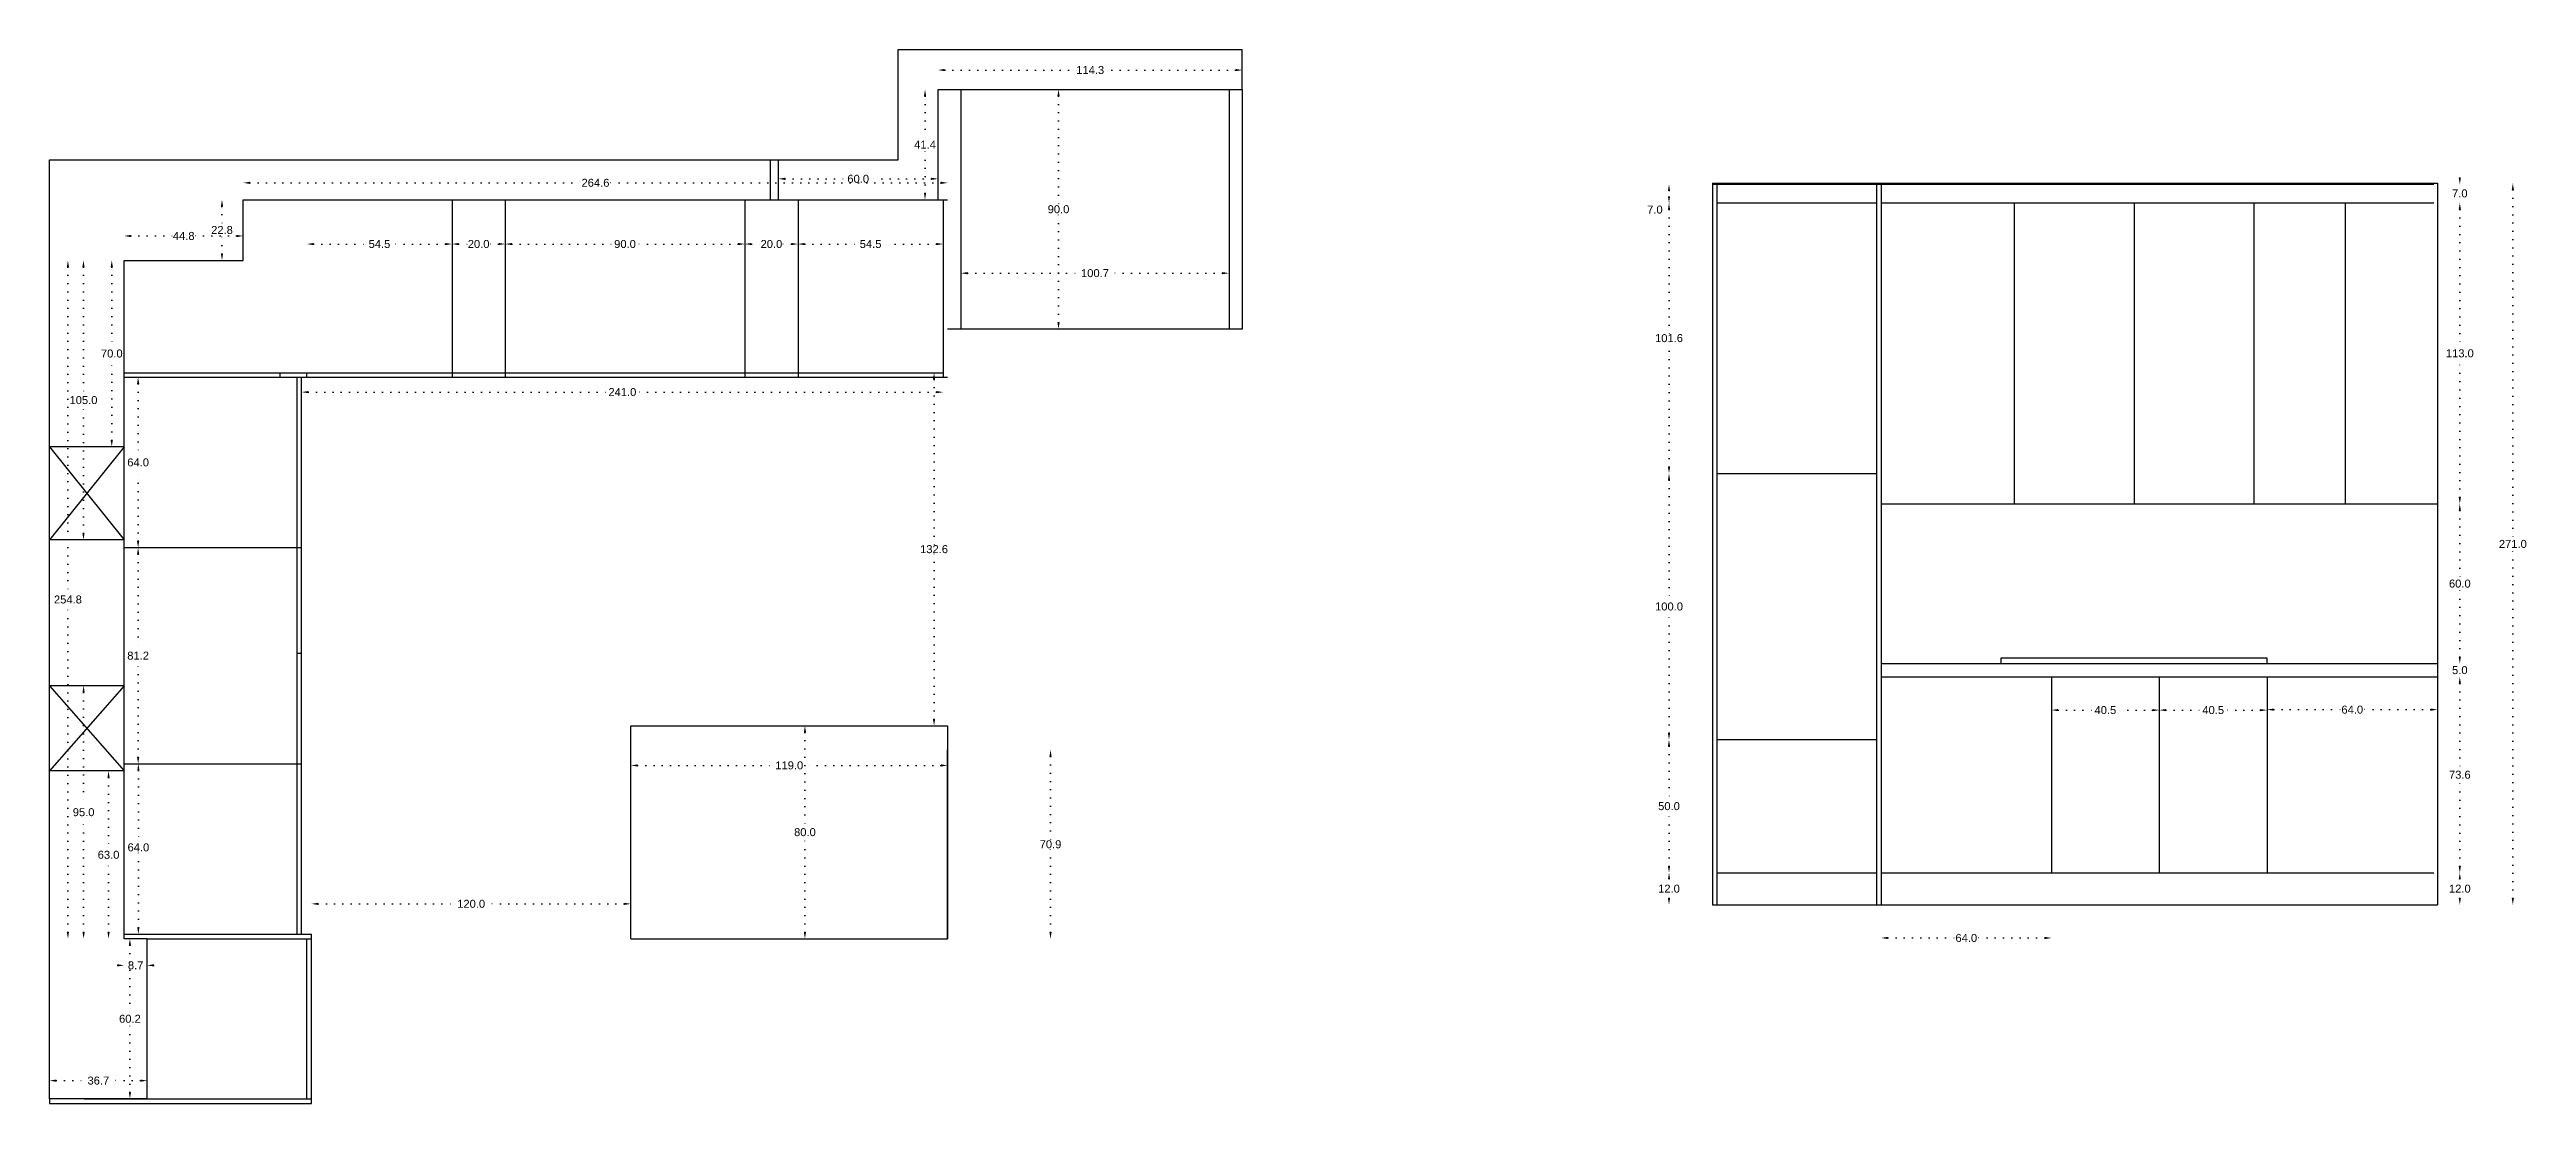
# Model space of a CAD drawing. Header units: centimetres. Extents: x 352 to 5210, y 215 to 1337.
# Drawn here: x 1857 to 2787, y 933 to 1329 of the extents above; entities that cross this region are included whole.
import ezdxf

# ---------------------------------------------------------------- set-up
doc = ezdxf.new("R2010")
doc.units = ezdxf.units.CM
doc.header["$MEASUREMENT"] = 0
doc.linetypes.add('ACAD_ISO07W100', pattern=[3, 0, -3])
doc.styles.get("Standard").update_dxf_attribs({"font": 'arial.ttf'})
doc.dimstyles.get("Standard").update_dxf_attribs({"dimtxt": 3, "dimasz": 2.5, "dimexe": 0.18, "dimexo": 0.0625, "dimgap": 0.09, "dimtad": 0, "dimtih": 1, "dimtoh": 1, "dimdec": 1, "dimzin": 0, "dimdsep": 46, "dimtxsty": 'Standard', "dimcen": 0.09, "dimse1": 1, "dimse2": 1, "dimadec": 0, "dimazin": 0, "dimtfac": 1, "dimtdec": 1, "dimtofl": 0, "dimtmove": 0, "dimatfit": 3, "dimfxl": 1, "dimtolj": 1, "dimtzin": 0, "dimarcsym": 0})

msp = doc.modelspace()

# ---------------------------------------------------------------- blocks, each defined once
blk = doc.blocks.new('*D87')
at = {"color": 0, "linetype": 'ACAD_ISO07W100', "lineweight": -2, "transparency": 16777216}
for p, q in [((1887.15, 992.01), (1887.15, 966.03)), ((1887.15, 936.81), (1887.15, 962.79))]:
    blk.add_line(p, q, dxfattribs=at)
at = {"color": 0, "transparency": 16777216}
for points in [[(1886.73, 992.01), (1887.56, 992.01), (1887.15, 994.51)], [(1886.73, 936.81), (1887.56, 936.81), (1887.15, 934.31)]]:
    blk.add_solid(points, dxfattribs=at)
at = {"layer": 'Defpoints', "color": 0, "transparency": 16777216}
for p in [(1887.15, 994.51), (1893.65, 994.51), (1893.65, 934.31)]:
    blk.add_point(p, dxfattribs=at)
at = {"color": 0, "transparency": 16777216, "insert": (1887.15, 964.41), "char_height": 3, "attachment_point": 5}
blk.add_mtext('\\A1;60.2', dxfattribs=at)
blk = doc.blocks.new('*D88')
at = {"color": 0, "linetype": 'ACAD_ISO07W100', "lineweight": -2, "transparency": 16777216}
for p, q in [((1859.45, 941.19), (1871.32, 941.19)), ((1891.15, 941.19), (1879.29, 941.19))]:
    blk.add_line(p, q, dxfattribs=at)
at = {"color": 0, "transparency": 16777216}
for points in [[(1859.45, 941.6), (1859.45, 940.77), (1856.95, 941.19)], [(1891.15, 941.6), (1891.15, 940.77), (1893.65, 941.19)]]:
    blk.add_solid(points, dxfattribs=at)
at = {"layer": 'Defpoints', "color": 0, "transparency": 16777216}
for p in [(1893.65, 941.19), (1856.95, 934.31), (1893.65, 934.31)]:
    blk.add_point(p, dxfattribs=at)
at = {"color": 0, "transparency": 16777216, "insert": (1875.3, 941.19), "char_height": 3, "attachment_point": 5}
blk.add_mtext('\\A1;36.7', dxfattribs=at)
blk = doc.blocks.new('*D89')
at = {"color": 0, "linetype": 'ACAD_ISO07W100', "lineweight": -2, "transparency": 16777216}
for p, q in [((1879.12, 1055.01), (1879.12, 1027.63)), ((1879.12, 997.01), (1879.12, 1024.39))]:
    blk.add_line(p, q, dxfattribs=at)
at = {"color": 0, "transparency": 16777216}
for points in [[(1878.7, 1055.01), (1879.53, 1055.01), (1879.12, 1057.51)], [(1878.7, 997.01), (1879.53, 997.01), (1879.12, 994.51)]]:
    blk.add_solid(points, dxfattribs=at)
at = {"layer": 'Defpoints', "color": 0, "transparency": 16777216}
for p in [(1884.95, 1057.51), (1879.12, 994.51), (1884.95, 994.51)]:
    blk.add_point(p, dxfattribs=at)
at = {"color": 0, "transparency": 16777216, "insert": (1879.12, 1026.01), "char_height": 3, "attachment_point": 5}
blk.add_mtext('\\A1;63.0', dxfattribs=at)
blk = doc.blocks.new('*D90')
at = {"color": 0, "linetype": 'ACAD_ISO07W100', "lineweight": -2, "transparency": 16777216}
for p, q in [((1869.75, 1087.01), (1869.75, 1043.63)), ((1869.75, 997.01), (1869.75, 1040.39))]:
    blk.add_line(p, q, dxfattribs=at)
at = {"color": 0, "transparency": 16777216}
for points in [[(1869.34, 1087.01), (1870.17, 1087.01), (1869.75, 1089.51)], [(1869.34, 997.01), (1870.17, 997.01), (1869.75, 994.51)]]:
    blk.add_solid(points, dxfattribs=at)
at = {"layer": 'Defpoints', "color": 0, "transparency": 16777216}
for p in [(1884.95, 1089.51), (1869.75, 994.51), (1884.95, 994.51)]:
    blk.add_point(p, dxfattribs=at)
at = {"color": 0, "transparency": 16777216, "insert": (1869.75, 1042.01), "char_height": 3, "attachment_point": 5}
blk.add_mtext('\\A1;95.0', dxfattribs=at)
blk = doc.blocks.new('*D91')
at = {"color": 0, "linetype": 'ACAD_ISO07W100', "lineweight": -2, "transparency": 16777216}
for p, q in [((1880.33, 1246.81), (1880.33, 1215.93)), ((1880.33, 1181.81), (1880.33, 1212.69))]:
    blk.add_line(p, q, dxfattribs=at)
at = {"color": 0, "transparency": 16777216}
for points in [[(1879.91, 1246.81), (1880.75, 1246.81), (1880.33, 1249.31)], [(1879.91, 1181.81), (1880.75, 1181.81), (1880.33, 1179.31)]]:
    blk.add_solid(points, dxfattribs=at)
at = {"layer": 'Defpoints', "color": 0, "transparency": 16777216}
for p in [(1880.33, 1249.31), (1884.95, 1249.31), (1884.95, 1179.31)]:
    blk.add_point(p, dxfattribs=at)
at = {"color": 0, "transparency": 16777216, "insert": (1880.33, 1214.31), "char_height": 3, "attachment_point": 5}
blk.add_mtext('\\A1;70.0', dxfattribs=at)
blk = doc.blocks.new('*D69')
at = {"color": 0, "linetype": 'ACAD_ISO07W100', "lineweight": -2, "transparency": 16777216}
for p, q in [((1869.7, 1246.81), (1869.7, 1198.43)), ((1869.7, 1146.81), (1869.7, 1195.19))]:
    blk.add_line(p, q, dxfattribs=at)
at = {"color": 0, "transparency": 16777216}
for points in [[(1869.28, 1246.81), (1870.12, 1246.81), (1869.7, 1249.31)], [(1869.28, 1146.81), (1870.12, 1146.81), (1869.7, 1144.31)]]:
    blk.add_solid(points, dxfattribs=at)
at = {"layer": 'Defpoints', "color": 0, "transparency": 16777216}
for p in [(1884.95, 1249.31), (1869.7, 1144.31), (1884.95, 1144.31)]:
    blk.add_point(p, dxfattribs=at)
at = {"color": 0, "transparency": 16777216, "insert": (1869.7, 1196.81), "char_height": 3, "attachment_point": 5}
blk.add_mtext('\\A1;105.0', dxfattribs=at)
blk = doc.blocks.new('*D70')
at = {"color": 0, "linetype": 'ACAD_ISO07W100', "lineweight": -2, "transparency": 16777216}
for p, q in [((2133.25, 1279.94), (2156.76, 1279.94)), ((2188.25, 1279.94), (2164.74, 1279.94))]:
    blk.add_line(p, q, dxfattribs=at)
at = {"color": 0, "transparency": 16777216}
for points in [[(2133.25, 1280.36), (2133.25, 1279.53), (2130.75, 1279.94)], [(2188.25, 1280.36), (2188.25, 1279.53), (2190.75, 1279.94)]]:
    blk.add_solid(points, dxfattribs=at)
at = {"layer": 'Defpoints', "color": 0, "transparency": 16777216}
for p in [(2130.75, 1279.94), (2130.75, 1272.11), (2190.75, 1272.11)]:
    blk.add_point(p, dxfattribs=at)
at = {"color": 0, "transparency": 16777216, "insert": (2160.75, 1279.94), "char_height": 3, "attachment_point": 5}
blk.add_mtext('\\A1;60.0', dxfattribs=at)
blk = doc.blocks.new('*D71')
at = {"color": 0, "linetype": 'ACAD_ISO07W100', "lineweight": -2, "transparency": 16777216}
for p, q in [((1863.86, 1246.81), (1863.86, 1123.53)), ((1863.86, 997.01), (1863.86, 1120.29))]:
    blk.add_line(p, q, dxfattribs=at)
at = {"color": 0, "transparency": 16777216}
for points in [[(1863.44, 1246.81), (1864.27, 1246.81), (1863.86, 1249.31)], [(1863.44, 997.01), (1864.27, 997.01), (1863.86, 994.51)]]:
    blk.add_solid(points, dxfattribs=at)
at = {"layer": 'Defpoints', "color": 0, "transparency": 16777216}
for p in [(1863.86, 1249.31), (1884.95, 1249.31), (1884.95, 994.51)]:
    blk.add_point(p, dxfattribs=at)
at = {"color": 0, "transparency": 16777216, "insert": (1863.86, 1121.91), "char_height": 3, "attachment_point": 5}
blk.add_mtext('\\A1;254.8', dxfattribs=at)
blk = doc.blocks.new('*D72')
at = {"color": 0, "linetype": 'ACAD_ISO07W100', "lineweight": -2, "transparency": 16777216}
for p, q in [((1882.45, 984.49), (1879.95, 984.49)), ((1896.15, 984.49), (1898.65, 984.49))]:
    blk.add_line(p, q, dxfattribs=at)
at = {"color": 0, "transparency": 16777216}
for points in [[(1882.45, 984.9), (1882.45, 984.07), (1884.95, 984.49)], [(1896.15, 984.9), (1896.15, 984.07), (1893.65, 984.49)]]:
    blk.add_solid(points, dxfattribs=at)
at = {"layer": 'Defpoints', "color": 0, "transparency": 16777216}
for p in [(1884.95, 994.51), (1893.65, 994.51), (1893.65, 984.49)]:
    blk.add_point(p, dxfattribs=at)
at = {"color": 0, "transparency": 16777216, "insert": (1889.3, 984.49), "char_height": 3, "attachment_point": 5}
blk.add_mtext('\\A1;8.7', dxfattribs=at)
blk = doc.blocks.new('*D73')
at = {"color": 0, "linetype": 'ACAD_ISO07W100', "lineweight": -2, "transparency": 16777216}
for p, q in [((1887.45, 1258.48), (1903.3, 1258.48)), ((1927.25, 1258.48), (1911.4, 1258.48))]:
    blk.add_line(p, q, dxfattribs=at)
at = {"color": 0, "transparency": 16777216}
for points in [[(1887.45, 1258.89), (1887.45, 1258.06), (1884.95, 1258.48)], [(1927.25, 1258.89), (1927.25, 1258.06), (1929.75, 1258.48)]]:
    blk.add_solid(points, dxfattribs=at)
at = {"layer": 'Defpoints', "color": 0, "transparency": 16777216}
for p in [(1929.75, 1258.48), (1884.95, 1249.31), (1929.75, 1249.31)]:
    blk.add_point(p, dxfattribs=at)
at = {"color": 0, "transparency": 16777216, "insert": (1907.35, 1258.48), "char_height": 3, "attachment_point": 5}
blk.add_mtext('\\A1;44.8', dxfattribs=at)
blk = doc.blocks.new('*D74')
at = {"color": 0, "linetype": 'ACAD_ISO07W100', "lineweight": -2, "transparency": 16777216}
for p, q in [((1921.74, 1269.61), (1921.74, 1262.33)), ((1921.74, 1251.81), (1921.74, 1259.09))]:
    blk.add_line(p, q, dxfattribs=at)
at = {"color": 0, "transparency": 16777216}
for points in [[(1921.32, 1269.61), (1922.15, 1269.61), (1921.74, 1272.11)], [(1921.32, 1251.81), (1922.15, 1251.81), (1921.74, 1249.31)]]:
    blk.add_solid(points, dxfattribs=at)
at = {"layer": 'Defpoints', "color": 0, "transparency": 16777216}
for p in [(1921.74, 1272.11), (1929.75, 1272.11), (1929.75, 1249.31)]:
    blk.add_point(p, dxfattribs=at)
at = {"color": 0, "transparency": 16777216, "insert": (1921.74, 1260.71), "char_height": 3, "attachment_point": 5}
blk.add_mtext('\\A1;22.8', dxfattribs=at)
blk = doc.blocks.new('*D75')
at = {"color": 0, "linetype": 'ACAD_ISO07W100', "lineweight": -2, "transparency": 16777216}
for p, q in [((1932.25, 1278.44), (2056.88, 1278.44)), ((2191.85, 1278.44), (2067.23, 1278.44))]:
    blk.add_line(p, q, dxfattribs=at)
at = {"color": 0, "transparency": 16777216}
for points in [[(1932.25, 1278.86), (1932.25, 1278.03), (1929.75, 1278.44)], [(2191.85, 1278.86), (2191.85, 1278.03), (2194.35, 1278.44)]]:
    blk.add_solid(points, dxfattribs=at)
at = {"layer": 'Defpoints', "color": 0, "transparency": 16777216}
for p in [(2194.35, 1278.44), (1929.75, 1272.11), (2194.35, 1272.11)]:
    blk.add_point(p, dxfattribs=at)
at = {"color": 0, "transparency": 16777216, "insert": (2062.05, 1278.44), "char_height": 3, "attachment_point": 5}
blk.add_mtext('\\A1;264.6', dxfattribs=at)
blk = doc.blocks.new('*D76')
at = {"color": 0, "linetype": 'ACAD_ISO07W100', "lineweight": -2, "transparency": 16777216}
for p, q in [((2193.25, 1320.81), (2242.89, 1320.81)), ((2302.55, 1320.81), (2252.91, 1320.81))]:
    blk.add_line(p, q, dxfattribs=at)
at = {"color": 0, "transparency": 16777216}
for points in [[(2193.25, 1321.23), (2193.25, 1320.39), (2190.75, 1320.81)], [(2302.55, 1321.23), (2302.55, 1320.39), (2305.05, 1320.81)]]:
    blk.add_solid(points, dxfattribs=at)
at = {"layer": 'Defpoints', "color": 0, "transparency": 16777216}
for p in [(2190.75, 1313.51), (2305.05, 1320.81), (2305.05, 1313.51)]:
    blk.add_point(p, dxfattribs=at)
at = {"color": 0, "transparency": 16777216, "insert": (2247.9, 1320.81), "char_height": 3, "attachment_point": 5}
blk.add_mtext('\\A1;114.3', dxfattribs=at)
blk = doc.blocks.new('*D77')
at = {"color": 0, "linetype": 'ACAD_ISO07W100', "lineweight": -2, "transparency": 16777216}
for p, q in [((2185.85, 1311.01), (2185.85, 1294.41)), ((2185.85, 1274.61), (2185.85, 1291.21))]:
    blk.add_line(p, q, dxfattribs=at)
at = {"color": 0, "transparency": 16777216}
for points in [[(2185.44, 1311.01), (2186.27, 1311.01), (2185.85, 1313.51)], [(2185.44, 1274.61), (2186.27, 1274.61), (2185.85, 1272.11)]]:
    blk.add_solid(points, dxfattribs=at)
at = {"layer": 'Defpoints', "color": 0, "transparency": 16777216}
for p in [(2185.85, 1313.51), (2190.75, 1313.51), (2190.75, 1272.11)]:
    blk.add_point(p, dxfattribs=at)
at = {"color": 0, "transparency": 16777216, "insert": (2185.85, 1292.81), "char_height": 3, "attachment_point": 5}
blk.add_mtext('\\A1;41.4', dxfattribs=at)
blk = doc.blocks.new('*D78')
at = {"color": 0, "linetype": 'ACAD_ISO07W100', "lineweight": -2, "transparency": 16777216}
for p, q in [((1890.33, 1057.71), (1890.33, 1030.42)), ((1890.33, 998.71), (1890.33, 1027.18))]:
    blk.add_line(p, q, dxfattribs=at)
at = {"color": 0, "transparency": 16777216}
for points in [[(1889.91, 1057.71), (1890.74, 1057.71), (1890.33, 1060.21)], [(1889.91, 998.71), (1890.74, 998.71), (1890.33, 996.21)]]:
    blk.add_solid(points, dxfattribs=at)
at = {"layer": 'Defpoints', "color": 0, "transparency": 16777216}
for p in [(1884.95, 1060.21), (1884.95, 996.21), (1890.33, 996.21)]:
    blk.add_point(p, dxfattribs=at)
at = {"color": 0, "transparency": 16777216, "insert": (1890.33, 1028.8), "char_height": 3, "attachment_point": 5}
blk.add_mtext('\\A1;64.0', dxfattribs=at)
blk = doc.blocks.new('*D79')
at = {"color": 0, "linetype": 'ACAD_ISO07W100', "lineweight": -2, "transparency": 16777216}
for p, q in [((1890.23, 1202.91), (1890.23, 1175.03)), ((1890.23, 1143.91), (1890.23, 1171.79))]:
    blk.add_line(p, q, dxfattribs=at)
at = {"color": 0, "transparency": 16777216}
for points in [[(1889.81, 1202.91), (1890.65, 1202.91), (1890.23, 1205.41)], [(1889.81, 1143.91), (1890.65, 1143.91), (1890.23, 1141.41)]]:
    blk.add_solid(points, dxfattribs=at)
at = {"layer": 'Defpoints', "color": 0, "transparency": 16777216}
for p in [(1884.95, 1205.41), (1884.95, 1141.41), (1890.23, 1141.41)]:
    blk.add_point(p, dxfattribs=at)
at = {"color": 0, "transparency": 16777216, "insert": (1890.23, 1173.41), "char_height": 3, "attachment_point": 5}
blk.add_mtext('\\A1;64.0', dxfattribs=at)
blk = doc.blocks.new('*D80')
at = {"color": 0, "linetype": 'ACAD_ISO07W100', "lineweight": -2, "transparency": 16777216}
for p, q in [((1890.23, 1138.91), (1890.23, 1102.43)), ((1890.23, 1062.71), (1890.23, 1099.19))]:
    blk.add_line(p, q, dxfattribs=at)
at = {"color": 0, "transparency": 16777216}
for points in [[(1889.81, 1138.91), (1890.65, 1138.91), (1890.23, 1141.41)], [(1889.81, 1062.71), (1890.65, 1062.71), (1890.23, 1060.21)]]:
    blk.add_solid(points, dxfattribs=at)
at = {"layer": 'Defpoints', "color": 0, "transparency": 16777216}
for p in [(1884.95, 1141.41), (1884.95, 1060.21), (1890.23, 1060.21)]:
    blk.add_point(p, dxfattribs=at)
at = {"color": 0, "transparency": 16777216, "insert": (1890.23, 1100.81), "char_height": 3, "attachment_point": 5}
blk.add_mtext('\\A1;81.2', dxfattribs=at)
blk = doc.blocks.new('*D81')
at = {"color": 0, "linetype": 'ACAD_ISO07W100', "lineweight": -2, "transparency": 16777216}
for p, q in [((1954.15, 1199.82), (2066.98, 1199.82)), ((2190.15, 1199.82), (2077.32, 1199.82))]:
    blk.add_line(p, q, dxfattribs=at)
at = {"color": 0, "transparency": 16777216}
for points in [[(1954.15, 1200.24), (1954.15, 1199.41), (1951.65, 1199.82)], [(2190.15, 1200.24), (2190.15, 1199.41), (2192.65, 1199.82)]]:
    blk.add_solid(points, dxfattribs=at)
at = {"layer": 'Defpoints', "color": 0, "transparency": 16777216}
for p in [(1951.65, 1205.41), (2192.65, 1205.41), (2192.65, 1199.82)]:
    blk.add_point(p, dxfattribs=at)
at = {"color": 0, "transparency": 16777216, "insert": (2072.15, 1199.82), "char_height": 3, "attachment_point": 5}
blk.add_mtext('\\A1;241.0', dxfattribs=at)
blk = doc.blocks.new('*D82')
at = {"color": 0, "linetype": 'ACAD_ISO07W100', "lineweight": -2, "transparency": 16777216}
for p, q in [((1956.15, 1255.45), (1976.9, 1255.45)), ((2005.65, 1255.45), (1984.9, 1255.45))]:
    blk.add_line(p, q, dxfattribs=at)
at = {"color": 0, "transparency": 16777216}
for points in [[(1956.15, 1255.86), (1956.15, 1255.03), (1953.65, 1255.45)], [(2005.65, 1255.86), (2005.65, 1255.03), (2008.15, 1255.45)]]:
    blk.add_solid(points, dxfattribs=at)
at = {"layer": 'Defpoints', "color": 0, "transparency": 16777216}
for p in [(2008.15, 1272.11), (1953.65, 1255.45), (1953.65, 1207.11)]:
    blk.add_point(p, dxfattribs=at)
at = {"color": 0, "transparency": 16777216, "insert": (1980.9, 1255.45), "char_height": 3, "attachment_point": 5}
blk.add_mtext('\\A1;54.5', dxfattribs=at)
blk = doc.blocks.new('*D83')
at = {"color": 0, "linetype": 'ACAD_ISO07W100', "lineweight": -2, "transparency": 16777216}
for p, q in [((2010.65, 1255.45), (2014.15, 1255.45)), ((2025.65, 1255.45), (2022.16, 1255.45))]:
    blk.add_line(p, q, dxfattribs=at)
at = {"color": 0, "transparency": 16777216}
for points in [[(2010.65, 1255.86), (2010.65, 1255.03), (2008.15, 1255.45)], [(2025.65, 1255.86), (2025.65, 1255.03), (2028.15, 1255.45)]]:
    blk.add_solid(points, dxfattribs=at)
at = {"layer": 'Defpoints', "color": 0, "transparency": 16777216}
for p in [(2008.15, 1272.11), (2028.15, 1272.11), (2008.15, 1255.45)]:
    blk.add_point(p, dxfattribs=at)
at = {"color": 0, "transparency": 16777216, "insert": (2018.15, 1255.45), "char_height": 3, "attachment_point": 5}
blk.add_mtext('\\A1;20.0', dxfattribs=at)
blk = doc.blocks.new('*D84')
at = {"color": 0, "linetype": 'ACAD_ISO07W100', "lineweight": -2, "transparency": 16777216}
for p, q in [((2030.65, 1255.45), (2069.17, 1255.45)), ((2115.65, 1255.45), (2077.13, 1255.45))]:
    blk.add_line(p, q, dxfattribs=at)
at = {"color": 0, "transparency": 16777216}
for points in [[(2030.65, 1255.86), (2030.65, 1255.03), (2028.15, 1255.45)], [(2115.65, 1255.86), (2115.65, 1255.03), (2118.15, 1255.45)]]:
    blk.add_solid(points, dxfattribs=at)
at = {"layer": 'Defpoints', "color": 0, "transparency": 16777216}
for p in [(2028.15, 1272.11), (2118.15, 1272.11), (2028.15, 1255.45)]:
    blk.add_point(p, dxfattribs=at)
at = {"color": 0, "transparency": 16777216, "insert": (2073.15, 1255.45), "char_height": 3, "attachment_point": 5}
blk.add_mtext('\\A1;90.0', dxfattribs=at)
blk = doc.blocks.new('*D85')
at = {"color": 0, "linetype": 'ACAD_ISO07W100', "lineweight": -2, "transparency": 16777216}
for p, q in [((2120.65, 1255.45), (2124.15, 1255.45)), ((2135.65, 1255.45), (2132.16, 1255.45))]:
    blk.add_line(p, q, dxfattribs=at)
at = {"color": 0, "transparency": 16777216}
for points in [[(2120.65, 1255.86), (2120.65, 1255.03), (2118.15, 1255.45)], [(2135.65, 1255.86), (2135.65, 1255.03), (2138.15, 1255.45)]]:
    blk.add_solid(points, dxfattribs=at)
at = {"layer": 'Defpoints', "color": 0, "transparency": 16777216}
for p in [(2118.15, 1272.11), (2138.15, 1272.11), (2118.15, 1255.45)]:
    blk.add_point(p, dxfattribs=at)
at = {"color": 0, "transparency": 16777216, "insert": (2128.15, 1255.45), "char_height": 3, "attachment_point": 5}
blk.add_mtext('\\A1;20.0', dxfattribs=at)
blk = doc.blocks.new('*D86')
at = {"color": 0, "linetype": 'ACAD_ISO07W100', "lineweight": -2, "transparency": 16777216}
for p, q in [((2140.65, 1255.45), (2161.4, 1255.45)), ((2190.15, 1255.45), (2169.4, 1255.45))]:
    blk.add_line(p, q, dxfattribs=at)
at = {"color": 0, "transparency": 16777216}
for points in [[(2140.65, 1255.86), (2140.65, 1255.03), (2138.15, 1255.45)], [(2190.15, 1255.86), (2190.15, 1255.03), (2192.65, 1255.45)]]:
    blk.add_solid(points, dxfattribs=at)
at = {"layer": 'Defpoints', "color": 0, "transparency": 16777216}
for p in [(2138.15, 1272.11), (2192.65, 1272.11), (2138.15, 1255.45)]:
    blk.add_point(p, dxfattribs=at)
at = {"color": 0, "transparency": 16777216, "insert": (2165.4, 1255.45), "char_height": 3, "attachment_point": 5}
blk.add_mtext('\\A1;54.5', dxfattribs=at)
blk = doc.blocks.new('*D123')
at = {"color": 0, "linetype": 'ACAD_ISO07W100', "lineweight": -2, "transparency": 16777216}
for p, q in [((2077.85, 1059.59), (2129.85, 1059.59)), ((2191.85, 1059.59), (2139.86, 1059.59))]:
    blk.add_line(p, q, dxfattribs=at)
at = {"color": 0, "transparency": 16777216}
for points in [[(2077.85, 1060), (2077.85, 1059.17), (2075.35, 1059.59)], [(2191.85, 1060), (2191.85, 1059.17), (2194.35, 1059.59)]]:
    blk.add_solid(points, dxfattribs=at)
at = {"layer": 'Defpoints', "color": 0, "transparency": 16777216}
for p in [(2075.35, 1074.51), (2194.35, 1059.59), (2194.35, 1016.3)]:
    blk.add_point(p, dxfattribs=at)
at = {"color": 0, "transparency": 16777216, "insert": (2134.85, 1059.59), "char_height": 3, "attachment_point": 5}
blk.add_mtext('\\A1;119.0', dxfattribs=at)
blk = doc.blocks.new('*D124')
at = {"color": 0, "linetype": 'ACAD_ISO07W100', "lineweight": -2, "transparency": 16777216}
for p, q in [((2233, 1062.91), (2233, 1031.58)), ((2233, 997.01), (2233, 1028.34))]:
    blk.add_line(p, q, dxfattribs=at)
at = {"color": 0, "transparency": 16777216}
for points in [[(2232.58, 1062.91), (2233.42, 1062.91), (2233, 1065.41)], [(2232.58, 997.01), (2233.42, 997.01), (2233, 994.51)]]:
    blk.add_solid(points, dxfattribs=at)
at = {"layer": 'Defpoints', "color": 0, "transparency": 16777216}
for p in [(2194.35, 1065.41), (2233, 1065.41), (2194.35, 994.51)]:
    blk.add_point(p, dxfattribs=at)
at = {"color": 0, "transparency": 16777216, "insert": (2233, 1029.96), "char_height": 3, "attachment_point": 5}
blk.add_mtext('\\A1;70.9', dxfattribs=at)
blk = doc.blocks.new('*D125')
at = {"color": 0, "linetype": 'ACAD_ISO07W100', "lineweight": -2, "transparency": 16777216}
for p, q in [((2236, 1311.01), (2236, 1270.13)), ((2236, 1226.01), (2236, 1266.89))]:
    blk.add_line(p, q, dxfattribs=at)
at = {"color": 0, "transparency": 16777216}
for points in [[(2235.58, 1311.01), (2236.42, 1311.01), (2236, 1313.51)], [(2235.58, 1226.01), (2236.42, 1226.01), (2236, 1223.51)]]:
    blk.add_solid(points, dxfattribs=at)
at = {"layer": 'Defpoints', "color": 0, "transparency": 16777216}
for p in [(2199.35, 1313.51), (2236, 1313.51), (2199.35, 1223.51)]:
    blk.add_point(p, dxfattribs=at)
at = {"color": 0, "transparency": 16777216, "insert": (2236, 1268.51), "char_height": 3, "attachment_point": 5}
blk.add_mtext('\\A1;90.0', dxfattribs=at)
blk = doc.blocks.new('*D126')
at = {"color": 0, "linetype": 'ACAD_ISO07W100', "lineweight": -2, "transparency": 16777216}
for p, q in [((2201.85, 1244.5), (2244.69, 1244.5)), ((2297.55, 1244.5), (2254.71, 1244.5))]:
    blk.add_line(p, q, dxfattribs=at)
at = {"color": 0, "transparency": 16777216}
for points in [[(2201.85, 1244.92), (2201.85, 1244.08), (2199.35, 1244.5)], [(2297.55, 1244.92), (2297.55, 1244.08), (2300.05, 1244.5)]]:
    blk.add_solid(points, dxfattribs=at)
at = {"layer": 'Defpoints', "color": 0, "transparency": 16777216}
for p in [(2300.05, 1244.5), (2199.35, 1223.51), (2300.05, 1223.51)]:
    blk.add_point(p, dxfattribs=at)
at = {"color": 0, "transparency": 16777216, "insert": (2249.7, 1244.5), "char_height": 3, "attachment_point": 5}
blk.add_mtext('\\A1;100.7', dxfattribs=at)
blk = doc.blocks.new('*D128')
at = {"color": 0, "linetype": 'ACAD_ISO07W100', "lineweight": -2, "transparency": 16777216}
for p, q in [((2189.24, 1204.61), (2189.24, 1142.43)), ((2189.24, 1077.01), (2189.24, 1139.19))]:
    blk.add_line(p, q, dxfattribs=at)
at = {"color": 0, "transparency": 16777216}
for points in [[(2188.82, 1204.61), (2189.66, 1204.61), (2189.24, 1207.11)], [(2188.82, 1077.01), (2189.66, 1077.01), (2189.24, 1074.51)]]:
    blk.add_solid(points, dxfattribs=at)
at = {"layer": 'Defpoints', "color": 0, "transparency": 16777216}
for p in [(2189.24, 1207.11), (2194.35, 1207.11), (2194.35, 1074.51)]:
    blk.add_point(p, dxfattribs=at)
at = {"color": 0, "transparency": 16777216, "insert": (2189.24, 1140.81), "char_height": 3, "attachment_point": 5}
blk.add_mtext('\\A1;132.6', dxfattribs=at)
blk = doc.blocks.new('*D130')
at = {"color": 0, "linetype": 'ACAD_ISO07W100', "lineweight": -2, "transparency": 16777216}
for p, q in [((2140.74, 1072.01), (2140.74, 1036.13)), ((2140.74, 997.01), (2140.74, 1032.89))]:
    blk.add_line(p, q, dxfattribs=at)
at = {"color": 0, "transparency": 16777216}
for points in [[(2140.32, 1072.01), (2141.16, 1072.01), (2140.74, 1074.51)], [(2140.32, 997.01), (2141.16, 997.01), (2140.74, 994.51)]]:
    blk.add_solid(points, dxfattribs=at)
at = {"layer": 'Defpoints', "color": 0, "transparency": 16777216}
for p in [(2140.74, 1074.51), (2194.35, 1074.51), (2194.35, 994.51)]:
    blk.add_point(p, dxfattribs=at)
at = {"color": 0, "transparency": 16777216, "insert": (2140.74, 1034.51), "char_height": 3, "attachment_point": 5}
blk.add_mtext('\\A1;80.0', dxfattribs=at)
blk = doc.blocks.new('*D131')
at = {"color": 0, "linetype": 'ACAD_ISO07W100', "lineweight": -2, "transparency": 16777216}
for p, q in [((1957.85, 1007.59), (2010.35, 1007.59)), ((2072.85, 1007.59), (2020.36, 1007.59))]:
    blk.add_line(p, q, dxfattribs=at)
at = {"color": 0, "transparency": 16777216}
for points in [[(1957.85, 1008), (1957.85, 1007.17), (1955.35, 1007.59)], [(2072.85, 1008), (2072.85, 1007.17), (2075.35, 1007.59)]]:
    blk.add_solid(points, dxfattribs=at)
at = {"layer": 'Defpoints', "color": 0, "transparency": 16777216}
for p in [(1955.35, 1007.59), (1955.35, 994.51), (2075.35, 994.51)]:
    blk.add_point(p, dxfattribs=at)
at = {"color": 0, "transparency": 16777216, "insert": (2015.35, 1007.59), "char_height": 3, "attachment_point": 5}
blk.add_mtext('\\A1;120.0', dxfattribs=at)
blk = doc.blocks.new('*D99')
at = {"color": 0, "linetype": 'ACAD_ISO07W100', "lineweight": -2, "transparency": 16777216}
for p, q in [((2762.44, 1016.78), (2762.44, 1014.91)), ((2762.44, 1009.78), (2762.44, 1011.66))]:
    blk.add_line(p, q, dxfattribs=at)
at = {"color": 0, "transparency": 16777216}
for points in [[(2762.02, 1016.78), (2762.85, 1016.78), (2762.44, 1019.28)], [(2762.02, 1009.78), (2762.85, 1009.78), (2762.44, 1007.28)]]:
    blk.add_solid(points, dxfattribs=at)
at = {"layer": 'Defpoints', "color": 0, "transparency": 16777216}
for p in [(2752.64, 1019.28), (2762.44, 1019.28), (2752.64, 1007.28)]:
    blk.add_point(p, dxfattribs=at)
at = {"color": 0, "transparency": 16777216, "insert": (2762.44, 1013.28), "char_height": 3, "attachment_point": 5}
blk.add_mtext('\\A1;12.0', dxfattribs=at)
blk = doc.blocks.new('*D100')
at = {"color": 0, "linetype": 'ACAD_ISO07W100', "lineweight": -2, "transparency": 16777216}
for p, q in [((2762.44, 1090.38), (2762.44, 1057.71)), ((2762.44, 1021.78), (2762.44, 1054.46))]:
    blk.add_line(p, q, dxfattribs=at)
at = {"color": 0, "transparency": 16777216}
for points in [[(2762.02, 1090.38), (2762.85, 1090.38), (2762.44, 1092.88)], [(2762.02, 1021.78), (2762.85, 1021.78), (2762.44, 1019.28)]]:
    blk.add_solid(points, dxfattribs=at)
at = {"layer": 'Defpoints', "color": 0, "transparency": 16777216}
for p in [(2752.64, 1092.88), (2762.44, 1092.88), (2752.64, 1019.28)]:
    blk.add_point(p, dxfattribs=at)
at = {"color": 0, "transparency": 16777216, "insert": (2762.44, 1056.08), "char_height": 3, "attachment_point": 5}
blk.add_mtext('\\A1;73.6', dxfattribs=at)
blk = doc.blocks.new('*D101')
at = {"color": 0, "linetype": 'ACAD_ISO07W100', "lineweight": -2, "transparency": 16777216}
for p, q in [((2762.44, 1100.38), (2762.44, 1102.88)), ((2762.44, 1090.38), (2762.44, 1087.88))]:
    blk.add_line(p, q, dxfattribs=at)
at = {"color": 0, "transparency": 16777216}
for points in [[(2762.02, 1100.38), (2762.85, 1100.38), (2762.44, 1097.88)], [(2762.02, 1090.38), (2762.85, 1090.38), (2762.44, 1092.88)]]:
    blk.add_solid(points, dxfattribs=at)
at = {"layer": 'Defpoints', "color": 0, "transparency": 16777216}
for p in [(2752.64, 1097.88), (2752.64, 1092.88), (2762.44, 1097.88)]:
    blk.add_point(p, dxfattribs=at)
at = {"color": 0, "transparency": 16777216, "insert": (2762.44, 1095.38), "char_height": 3, "attachment_point": 5}
blk.add_mtext('\\A1;5.0', dxfattribs=at)
blk = doc.blocks.new('*D102')
at = {"color": 0, "linetype": 'ACAD_ISO07W100', "lineweight": -2, "transparency": 16777216}
for p, q in [((2762.44, 1155.38), (2762.44, 1129.51)), ((2762.44, 1100.38), (2762.44, 1126.26))]:
    blk.add_line(p, q, dxfattribs=at)
at = {"color": 0, "transparency": 16777216}
for points in [[(2762.02, 1155.38), (2762.85, 1155.38), (2762.44, 1157.88)], [(2762.02, 1100.38), (2762.85, 1100.38), (2762.44, 1097.88)]]:
    blk.add_solid(points, dxfattribs=at)
at = {"layer": 'Defpoints', "color": 0, "transparency": 16777216}
for p in [(2752.64, 1157.88), (2762.44, 1157.88), (2752.64, 1097.88)]:
    blk.add_point(p, dxfattribs=at)
at = {"color": 0, "transparency": 16777216, "insert": (2762.44, 1127.88), "char_height": 3, "attachment_point": 5}
blk.add_mtext('\\A1;60.0', dxfattribs=at)
blk = doc.blocks.new('*D103')
at = {"color": 0, "linetype": 'ACAD_ISO07W100', "lineweight": -2, "transparency": 16777216}
for p, q in [((2762.44, 1268.38), (2762.44, 1216.01)), ((2762.44, 1160.38), (2762.44, 1212.76))]:
    blk.add_line(p, q, dxfattribs=at)
at = {"color": 0, "transparency": 16777216}
for points in [[(2762.02, 1268.38), (2762.85, 1268.38), (2762.44, 1270.88)], [(2762.02, 1160.38), (2762.85, 1160.38), (2762.44, 1157.88)]]:
    blk.add_solid(points, dxfattribs=at)
at = {"layer": 'Defpoints', "color": 0, "transparency": 16777216}
for p in [(2752.64, 1270.88), (2762.44, 1270.88), (2752.64, 1157.88)]:
    blk.add_point(p, dxfattribs=at)
at = {"color": 0, "transparency": 16777216, "insert": (2762.44, 1214.38), "char_height": 3, "attachment_point": 5}
blk.add_mtext('\\A1;113.0', dxfattribs=at)
blk = doc.blocks.new('*D104')
at = {"color": 0, "linetype": 'ACAD_ISO07W100', "lineweight": -2, "transparency": 16777216}
for p, q in [((2762.44, 1280.38), (2762.44, 1282.88)), ((2762.44, 1268.38), (2762.44, 1265.88))]:
    blk.add_line(p, q, dxfattribs=at)
at = {"color": 0, "transparency": 16777216}
for points in [[(2762.02, 1280.38), (2762.85, 1280.38), (2762.44, 1277.88)], [(2762.02, 1268.38), (2762.85, 1268.38), (2762.44, 1270.88)]]:
    blk.add_solid(points, dxfattribs=at)
at = {"layer": 'Defpoints', "color": 0, "transparency": 16777216}
for p in [(2752.64, 1277.88), (2752.64, 1270.88), (2762.44, 1270.88)]:
    blk.add_point(p, dxfattribs=at)
at = {"color": 0, "transparency": 16777216, "insert": (2762.44, 1274.46), "char_height": 3, "attachment_point": 5}
blk.add_mtext('\\A1;7.0', dxfattribs=at)
blk = doc.blocks.new('*D105')
at = {"color": 0, "linetype": 'ACAD_ISO07W100', "lineweight": -2, "transparency": 16777216}
for p, q in [((2782.36, 1275.78), (2782.36, 1144.41)), ((2782.36, 1009.78), (2782.36, 1141.16))]:
    blk.add_line(p, q, dxfattribs=at)
at = {"color": 0, "transparency": 16777216}
for points in [[(2781.95, 1275.78), (2782.78, 1275.78), (2782.36, 1278.28)], [(2781.95, 1009.78), (2782.78, 1009.78), (2782.36, 1007.28)]]:
    blk.add_solid(points, dxfattribs=at)
at = {"layer": 'Defpoints', "color": 0, "transparency": 16777216}
for p in [(2752.64, 1278.28), (2782.36, 1278.28), (2752.64, 1007.28)]:
    blk.add_point(p, dxfattribs=at)
at = {"color": 0, "transparency": 16777216, "insert": (2782.36, 1142.78), "char_height": 3, "attachment_point": 5}
blk.add_mtext('\\A1;271.0', dxfattribs=at)
blk = doc.blocks.new('*D106')
at = {"color": 0, "linetype": 'ACAD_ISO07W100', "lineweight": -2, "transparency": 16777216}
for p, q in [((2465.35, 1016.78), (2465.35, 1014.91)), ((2465.35, 1009.78), (2465.35, 1011.66))]:
    blk.add_line(p, q, dxfattribs=at)
at = {"color": 0, "transparency": 16777216}
for points in [[(2464.94, 1016.78), (2465.77, 1016.78), (2465.35, 1019.28)], [(2464.94, 1009.78), (2465.77, 1009.78), (2465.35, 1007.28)]]:
    blk.add_solid(points, dxfattribs=at)
at = {"layer": 'Defpoints', "color": 0, "transparency": 16777216}
for p in [(2483.34, 1019.28), (2465.35, 1007.28), (2481.64, 1007.28)]:
    blk.add_point(p, dxfattribs=at)
at = {"color": 0, "transparency": 16777216, "insert": (2465.35, 1013.28), "char_height": 3, "attachment_point": 5}
blk.add_mtext('\\A1;12.0', dxfattribs=at)
blk = doc.blocks.new('*D107')
at = {"color": 0, "linetype": 'ACAD_ISO07W100', "lineweight": -2, "transparency": 16777216}
for p, q in [((2465.35, 1066.78), (2465.35, 1045.91)), ((2465.35, 1021.78), (2465.35, 1042.66))]:
    blk.add_line(p, q, dxfattribs=at)
at = {"color": 0, "transparency": 16777216}
for points in [[(2464.94, 1066.78), (2465.77, 1066.78), (2465.35, 1069.28)], [(2464.94, 1021.78), (2465.77, 1021.78), (2465.35, 1019.28)]]:
    blk.add_solid(points, dxfattribs=at)
at = {"layer": 'Defpoints', "color": 0, "transparency": 16777216}
for p in [(2483.34, 1069.28), (2465.35, 1019.28), (2483.34, 1019.28)]:
    blk.add_point(p, dxfattribs=at)
at = {"color": 0, "transparency": 16777216, "insert": (2465.35, 1044.28), "char_height": 3, "attachment_point": 5}
blk.add_mtext('\\A1;50.0', dxfattribs=at)
blk = doc.blocks.new('*D108')
at = {"color": 0, "linetype": 'ACAD_ISO07W100', "lineweight": -2, "transparency": 16777216}
for p, q in [((2465.35, 1166.78), (2465.35, 1120.91)), ((2465.35, 1071.78), (2465.35, 1117.66))]:
    blk.add_line(p, q, dxfattribs=at)
at = {"color": 0, "transparency": 16777216}
for points in [[(2464.94, 1166.78), (2465.77, 1166.78), (2465.35, 1169.28)], [(2464.94, 1071.78), (2465.77, 1071.78), (2465.35, 1069.28)]]:
    blk.add_solid(points, dxfattribs=at)
at = {"layer": 'Defpoints', "color": 0, "transparency": 16777216}
for p in [(2483.34, 1169.28), (2465.35, 1069.28), (2483.34, 1069.28)]:
    blk.add_point(p, dxfattribs=at)
at = {"color": 0, "transparency": 16777216, "insert": (2465.35, 1119.28), "char_height": 3, "attachment_point": 5}
blk.add_mtext('\\A1;100.0', dxfattribs=at)
blk = doc.blocks.new('*D109')
at = {"color": 0, "linetype": 'ACAD_ISO07W100', "lineweight": -2, "transparency": 16777216}
for p, q in [((2465.35, 1268.38), (2465.35, 1221.71)), ((2465.35, 1171.78), (2465.35, 1218.46))]:
    blk.add_line(p, q, dxfattribs=at)
at = {"color": 0, "transparency": 16777216}
for points in [[(2464.94, 1268.38), (2465.77, 1268.38), (2465.35, 1270.88)], [(2464.94, 1171.78), (2465.77, 1171.78), (2465.35, 1169.28)]]:
    blk.add_solid(points, dxfattribs=at)
at = {"layer": 'Defpoints', "color": 0, "transparency": 16777216}
for p in [(2483.34, 1270.88), (2465.35, 1169.28), (2483.34, 1169.28)]:
    blk.add_point(p, dxfattribs=at)
at = {"color": 0, "transparency": 16777216, "insert": (2465.35, 1220.08), "char_height": 3, "attachment_point": 5}
blk.add_mtext('\\A1;101.6', dxfattribs=at)
blk = doc.blocks.new('*D110')
at = {"color": 0, "linetype": 'ACAD_ISO07W100', "lineweight": -2, "transparency": 16777216}
for p, q in [((2465.35, 1275.38), (2465.35, 1273.38)), ((2465.35, 1268.38), (2462.85, 1268.38)), ((2465.35, 1270.88), (2465.35, 1268.38))]:
    blk.add_line(p, q, dxfattribs=at)
at = {"color": 0, "transparency": 16777216}
for points in [[(2464.94, 1275.38), (2465.77, 1275.38), (2465.35, 1277.88)], [(2464.94, 1273.38), (2465.77, 1273.38), (2465.35, 1270.88)]]:
    blk.add_solid(points, dxfattribs=at)
at = {"layer": 'Defpoints', "color": 0, "transparency": 16777216}
for p in [(2481.64, 1277.88), (2465.35, 1270.88), (2483.34, 1270.88)]:
    blk.add_point(p, dxfattribs=at)
at = {"color": 0, "transparency": 16777216, "insert": (2460.05, 1268.38), "char_height": 3, "attachment_point": 5}
blk.add_mtext('\\A1;7.0', dxfattribs=at)
blk = doc.blocks.new('*D111')
at = {"color": 0, "linetype": 'ACAD_ISO07W100', "lineweight": -2, "transparency": 16777216}
for p, q in [((2547.54, 994.77), (2573.05, 994.77)), ((2606.54, 994.77), (2581.03, 994.77))]:
    blk.add_line(p, q, dxfattribs=at)
at = {"color": 0, "transparency": 16777216}
for points in [[(2547.54, 995.19), (2547.54, 994.36), (2545.04, 994.77)], [(2606.54, 995.19), (2606.54, 994.36), (2609.04, 994.77)]]:
    blk.add_solid(points, dxfattribs=at)
at = {"layer": 'Defpoints', "color": 0, "transparency": 16777216}
for p in [(2609.04, 1092.88), (2545.04, 1007.28), (2545.04, 994.77)]:
    blk.add_point(p, dxfattribs=at)
at = {"color": 0, "transparency": 16777216, "insert": (2577.04, 994.77), "char_height": 3, "attachment_point": 5}
blk.add_mtext('\\A1;64.0', dxfattribs=at)
blk = doc.blocks.new('*D112')
at = {"color": 0, "linetype": 'ACAD_ISO07W100', "lineweight": -2, "transparency": 16777216}
for p, q in [((2611.54, 1080.37), (2625.23, 1080.37)), ((2647.04, 1080.37), (2633.35, 1080.37))]:
    blk.add_line(p, q, dxfattribs=at)
at = {"color": 0, "transparency": 16777216}
for points in [[(2611.54, 1080.79), (2611.54, 1079.96), (2609.04, 1080.37)], [(2647.04, 1080.79), (2647.04, 1079.96), (2649.54, 1080.37)]]:
    blk.add_solid(points, dxfattribs=at)
at = {"layer": 'Defpoints', "color": 0, "transparency": 16777216}
for p in [(2609.04, 1092.88), (2649.54, 1092.88), (2649.54, 1080.37)]:
    blk.add_point(p, dxfattribs=at)
at = {"color": 0, "transparency": 16777216, "insert": (2629.29, 1080.37), "char_height": 3, "attachment_point": 5}
blk.add_mtext('\\A1;40.5', dxfattribs=at)
blk = doc.blocks.new('*D113')
at = {"color": 0, "linetype": 'ACAD_ISO07W100', "lineweight": -2, "transparency": 16777216}
for p, q in [((2652.04, 1080.37), (2665.73, 1080.37)), ((2687.54, 1080.37), (2673.85, 1080.37))]:
    blk.add_line(p, q, dxfattribs=at)
at = {"color": 0, "transparency": 16777216}
for points in [[(2652.04, 1080.79), (2652.04, 1079.96), (2649.54, 1080.37)], [(2687.54, 1080.79), (2687.54, 1079.96), (2690.04, 1080.37)]]:
    blk.add_solid(points, dxfattribs=at)
at = {"layer": 'Defpoints', "color": 0, "transparency": 16777216}
for p in [(2649.54, 1092.88), (2690.04, 1092.88), (2649.54, 1080.37)]:
    blk.add_point(p, dxfattribs=at)
at = {"color": 0, "transparency": 16777216, "insert": (2669.79, 1080.37), "char_height": 3, "attachment_point": 5}
blk.add_mtext('\\A1;40.5', dxfattribs=at)
blk = doc.blocks.new('*D114')
at = {"color": 0, "linetype": 'ACAD_ISO07W100', "lineweight": -2, "transparency": 16777216}
for p, q in [((2692.54, 1080.54), (2718.05, 1080.54)), ((2751.54, 1080.54), (2726.03, 1080.54))]:
    blk.add_line(p, q, dxfattribs=at)
at = {"color": 0, "transparency": 16777216}
for points in [[(2692.54, 1080.96), (2692.54, 1080.13), (2690.04, 1080.54)], [(2751.54, 1080.96), (2751.54, 1080.13), (2754.04, 1080.54)]]:
    blk.add_solid(points, dxfattribs=at)
at = {"layer": 'Defpoints', "color": 0, "transparency": 16777216}
for p in [(2690.04, 1092.88), (2690.04, 1080.54), (2754.04, 1007.28)]:
    blk.add_point(p, dxfattribs=at)
at = {"color": 0, "transparency": 16777216, "insert": (2722.04, 1080.54), "char_height": 3, "attachment_point": 5}
blk.add_mtext('\\A1;64.0', dxfattribs=at)

# ---------------------------------------------------------------- dimensions: what is measured, and where the dimension line sits
for base, p1, p2, picture, middle in [((2305.05, 1320.81), (2190.75, 1313.51), (2305.05, 1313.51), '*D76', (2247.9, 1320.81)), ((2130.75, 1279.94), (2190.75, 1272.11), (2130.75, 1272.11), '*D70', (2160.75, 1279.94)), ((1953.65, 1255.45), (2008.15, 1272.11), (1953.65, 1207.11), '*D82', (1980.9, 1255.45)), ((2008.15, 1255.45), (2028.15, 1272.11), (2008.15, 1272.11), '*D83', (2018.15, 1255.45)), ((2028.15, 1255.45), (2118.15, 1272.11), (2028.15, 1272.11), '*D84', (2073.15, 1255.45)), ((2118.15, 1255.45), (2138.15, 1272.11), (2118.15, 1272.11), '*D85', (2128.15, 1255.45)), ((2138.15, 1255.45), (2192.65, 1272.11), (2138.15, 1272.11), '*D86', (2165.4, 1255.45)), ((1929.75, 1258.48), (1884.95, 1249.31), (1929.75, 1249.31), '*D73', (1907.35, 1258.48)), ((2300.05, 1244.5), (2199.35, 1223.51), (2300.05, 1223.51), '*D126', (2249.7, 1244.5)), ((2192.65, 1199.82), (1951.65, 1205.41), (2192.65, 1205.41), '*D81', (2072.15, 1199.82)), ((2545.04, 994.77), (2609.04, 1092.88), (2545.04, 1007.28), '*D111', (2577.04, 994.77)), ((2649.54, 1080.37), (2609.04, 1092.88), (2649.54, 1092.88), '*D112', (2629.29, 1080.37)), ((2649.54, 1080.37), (2690.04, 1092.88), (2649.54, 1092.88), '*D113', (2669.79, 1080.37)), ((2194.35, 1059.59), (2075.35, 1074.51), (2194.35, 1016.3), '*D123', (2134.85, 1059.59)), ((1955.35, 1007.59), (2075.35, 994.51), (1955.35, 994.51), '*D131', (2015.35, 1007.59)), ((1893.65, 984.49), (1884.95, 994.51), (1893.65, 994.51), '*D72', (1889.3, 984.49)), ((1893.65, 941.19), (1856.95, 934.31), (1893.65, 934.31), '*D88', (1875.3, 941.19))]:
    dim = msp.add_linear_dim(base=base, p1=p1, p2=p2, dimstyle='Standard')
    dim.commit()
    dim.dimension.update_dxf_attribs({"geometry": picture, "text_midpoint": middle})
for base, p1, p2, angle, picture, middle in [((2185.85, 1313.51), (2190.75, 1272.11), (2190.75, 1313.51), 270, '*D77', (2185.85, 1292.81)), ((2236, 1313.51), (2199.35, 1223.51), (2199.35, 1313.51), 90, '*D125', (2236, 1268.51)), ((2465.35, 1270.88), (2481.64, 1277.88), (2483.34, 1270.88), 270, '*D110', (2460.05, 1268.38)), ((1921.74, 1272.11), (1929.75, 1249.31), (1929.75, 1272.11), 270, '*D74', (1921.74, 1260.71)), ((2465.35, 1169.28), (2483.34, 1270.88), (2483.34, 1169.28), 270, '*D109', (2465.35, 1220.08)), ((2762.44, 1270.88), (2752.64, 1157.88), (2752.64, 1270.88), 270, '*D103', (2762.44, 1214.38)), ((1863.86, 1249.31), (1884.95, 994.51), (1884.95, 1249.31), 270, '*D71', (1863.86, 1121.91)), ((1869.7, 1144.31), (1884.95, 1249.31), (1884.95, 1144.31), 90, '*D69', (1869.7, 1196.81)), ((1880.33, 1249.31), (1884.95, 1179.31), (1884.95, 1249.31), 90, '*D91', (1880.33, 1214.31)), ((2189.24, 1207.11), (2194.35, 1074.51), (2194.35, 1207.11), 90, '*D128', (2189.24, 1140.81)), ((2465.35, 1069.28), (2483.34, 1169.28), (2483.34, 1069.28), 270, '*D108', (2465.35, 1119.28)), ((2762.44, 1157.88), (2752.64, 1097.88), (2752.64, 1157.88), 270, '*D102', (2762.44, 1127.88)), ((1890.23, 1060.21), (1884.95, 1141.41), (1884.95, 1060.21), 90, '*D80', (1890.23, 1100.81)), ((2762.44, 1097.88), (2752.64, 1092.88), (2752.64, 1097.88), 270, '*D101', (2762.44, 1095.38)), ((1869.75, 994.51), (1884.95, 1089.51), (1884.95, 994.51), 90, '*D90', (1869.75, 1042.01)), ((2762.44, 1092.88), (2752.64, 1019.28), (2752.64, 1092.88), 270, '*D100', (2762.44, 1056.08)), ((2140.74, 1074.51), (2194.35, 994.51), (2194.35, 1074.51), 90, '*D130', (2140.74, 1034.51)), ((2233, 1065.41), (2194.35, 994.51), (2194.35, 1065.41), 90, '*D124', (2233, 1029.96)), ((2465.35, 1019.28), (2483.34, 1069.28), (2483.34, 1019.28), 270, '*D107', (2465.35, 1044.28)), ((1879.12, 994.51), (1884.95, 1057.51), (1884.95, 994.51), 90, '*D89', (1879.12, 1026.01)), ((2465.35, 1007.28), (2483.34, 1019.28), (2481.64, 1007.28), 270, '*D106', (2465.35, 1013.28)), ((2762.44, 1019.28), (2752.64, 1007.28), (2752.64, 1019.28), 270, '*D99', (2762.44, 1013.28)), ((1887.15, 994.51), (1893.65, 934.31), (1893.65, 994.51), 270, '*D87', (1887.15, 964.41))]:
    dim = msp.add_linear_dim(base=base, p1=p1, p2=p2, angle=angle, dimstyle='Standard')
    dim.commit()
    dim.dimension.update_dxf_attribs({"geometry": picture, "text_midpoint": middle})
for base, p1, p2, picture, middle in [((2194.35, 1278.44), (1929.75, 1272.11), (2194.35, 1272.11), '*D75', (2062.05, 1278.44)), ((2690.04, 1080.54), (2754.04, 1007.28), (2690.04, 1092.88), '*D114', (2722.04, 1080.54))]:
    dim = msp.add_linear_dim(base=base, p1=p1, p2=p2, dimstyle='Standard')
    dim.commit()
    dim.dimension.update_dxf_attribs({"geometry": picture, "text_midpoint": middle, "dimtype": 160})
for base, p1, p2, picture, middle in [((2762.44, 1270.88), (2752.64, 1277.88), (2752.64, 1270.88), '*D104', (2762.44, 1274.46)), ((2782.36, 1278.28), (2752.64, 1007.28), (2752.64, 1278.28), '*D105', (2782.36, 1142.78)), ((1890.23, 1141.41), (1884.95, 1205.41), (1884.95, 1141.41), '*D79', (1890.23, 1173.41)), ((1890.33, 996.21), (1884.95, 1060.21), (1884.95, 996.21), '*D78', (1890.33, 1028.8))]:
    dim = msp.add_linear_dim(base=base, p1=p1, p2=p2, angle=270, dimstyle='Standard')
    dim.commit()
    dim.dimension.update_dxf_attribs({"geometry": picture, "text_midpoint": middle, "dimtype": 160})

# ---------------------------------------------------------------- linework, layer by layer
for p, q in [((2175.75, 1287.11), (2175.75, 1328.51)), ((2175.75, 1328.51), (2305.05, 1328.51)), ((2305.05, 1313.51), (2305.05, 1328.51)), ((2190.75, 1272.11), (2190.75, 1313.51)), ((2190.75, 1313.51), (2305.05, 1313.51)), ((2199.35, 1313.51), (2199.35, 1223.51)), ((2300.05, 1313.51), (2300.05, 1223.51)), ((2305.05, 1313.51), (2305.05, 1223.51)), ((1856.95, 1287.11), (2175.75, 1287.11)), ((1856.95, 934.31), (1856.95, 1287.11)), ((2127.75, 1272.11), (2127.75, 1287.11)), ((2130.75, 1272.11), (2130.75, 1287.11)), ((2481.64, 1278.28), (2481.64, 1007.28)), ((2481.64, 1278.28), (2754.04, 1278.28)), ((2481.64, 1277.88), (2752.64, 1277.88)), ((2483.34, 1277.88), (2483.34, 1007.28)), ((2543.34, 1277.88), (2543.34, 1007.28)), ((2545.04, 1277.88), (2545.04, 1007.28)), ((2754.04, 1278.28), (2754.04, 1007.28)), ((1929.75, 1249.31), (1929.75, 1272.11)), ((1929.75, 1272.11), (2194.35, 1272.11)), ((2008.15, 1272.11), (2008.15, 1205.41)), ((2028.15, 1272.11), (2028.15, 1205.41)), ((2118.15, 1272.11), (2118.15, 1205.41)), ((2138.15, 1272.11), (2138.15, 1205.41)), ((2192.65, 1272.11), (2192.65, 1205.41)), ((2483.34, 1270.88), (2543.34, 1270.88)), ((2545.04, 1270.88), (2752.64, 1270.88)), ((2595.04, 1270.88), (2595.04, 1157.88)), ((2640.04, 1270.88), (2640.04, 1157.88)), ((2685.04, 1270.88), (2685.04, 1157.88)), ((2719.54, 1157.88), (2719.54, 1270.88)), ((1884.95, 994.51), (1884.95, 1249.31)), ((1884.95, 1249.31), (1929.75, 1249.31)), ((2305.05, 1223.51), (2194.35, 1223.51)), ((1884.95, 1207.11), (2192.65, 1207.11)), ((1884.95, 1205.41), (2194.35, 1205.41)), ((1943.65, 1205.41), (1943.65, 1207.11)), ((1949.95, 996.21), (1949.95, 1205.41)), ((1951.65, 996.21), (1951.65, 1205.41)), ((1951.65, 1205.41), (1953.65, 1205.41)), ((1953.65, 1205.41), (1953.65, 1207.11)), ((1884.95, 1179.31), (1856.95, 1179.31)), ((1884.95, 1179.31), (1856.95, 1144.31)), ((1856.95, 1179.31), (1884.95, 1144.31)), ((2483.34, 1169.28), (2543.34, 1169.28)), ((2545.04, 1157.88), (2685.04, 1157.88)), ((2685.04, 1157.88), (2754.04, 1157.88)), ((1884.95, 1144.31), (1856.95, 1144.31)), ((1884.95, 1141.41), (1951.65, 1141.41)), ((1951.65, 1101.66), (1949.95, 1101.66)), ((2690.03, 1099.88), (2590.03, 1099.88)), ((2590.03, 1099.88), (2590.03, 1097.88)), ((2690.03, 1097.88), (2690.03, 1099.88)), ((1884.95, 1089.51), (1856.95, 1089.51)), ((1884.95, 1089.51), (1856.95, 1057.51)), ((1856.95, 1089.51), (1884.95, 1057.51)), ((2545.04, 1097.88), (2754.04, 1097.88)), ((2545.04, 1092.88), (2754.04, 1092.88)), ((2609.04, 1092.88), (2609.04, 1019.28)), ((2649.54, 1092.88), (2649.54, 1019.28)), ((2690.04, 1092.88), (2690.04, 1019.28)), ((2075.35, 994.51), (2075.35, 1074.51)), ((2075.35, 1074.51), (2194.35, 1074.51)), ((2194.35, 1074.51), (2194.35, 994.51)), ((2194.35, 994.51), (2194.35, 1065.41)), ((2483.34, 1069.28), (2543.34, 1069.28)), ((1884.95, 1057.51), (1856.95, 1057.51)), ((1884.95, 1060.21), (1951.65, 1060.21)), ((2483.34, 1019.28), (2543.34, 1019.28)), ((2545.04, 1019.28), (2752.64, 1019.28)), ((2481.64, 1007.28), (2754.04, 1007.28)), ((1884.95, 996.21), (1955.35, 996.21)), ((1955.35, 932.61), (1955.35, 996.21)), ((1893.65, 994.51), (1884.95, 994.51)), ((1893.65, 934.31), (1893.65, 994.51)), ((1893.65, 994.51), (1955.35, 994.51)), ((1953.65, 934.31), (1953.65, 994.51)), ((2075.35, 994.51), (2194.35, 994.51)), ((2075.35, 994.51), (2194.35, 994.51)), ((1893.65, 934.31), (1856.95, 934.31)), ((1856.95, 934.31), (1856.95, 932.61)), ((1856.95, 932.61), (1955.35, 932.61)), ((1869.95, 934.31), (1893.65, 934.31)), ((1893.65, 934.31), (1955.35, 934.31))]:
    msp.add_line(p, q)

msp.set_redraw_order([(e.dxf.handle, doc.entitydb.next_handle()) for e in msp.query("TEXT MTEXT ATTDEF DIMENSION ARC_DIMENSION")])  # texts and dimensions are drawn at this point

doc.saveas('drawing.dxf')
